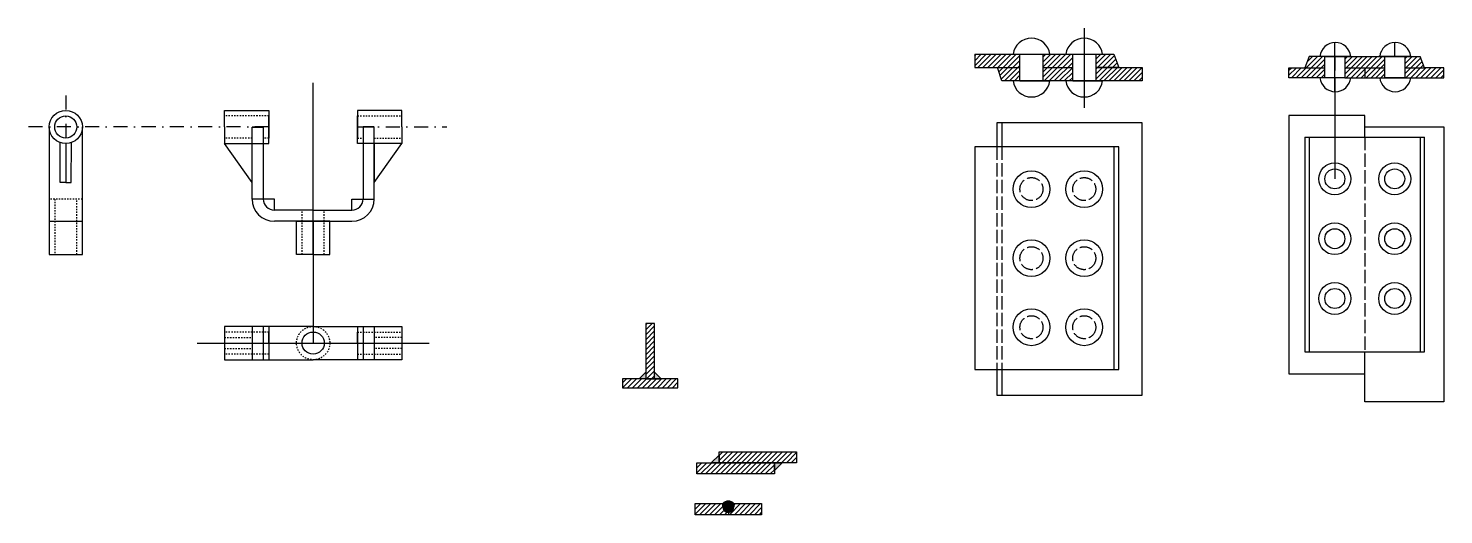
# Model space of a CAD drawing. Header units: millimetres. Extents: x -2626 to 3046, y -440 to 1628.
# Drawn here: x -863 to 414, y 412 to 851 of the extents above; entities that cross this region are included whole.
import ezdxf

# ---------------------------------------------------------------- set-up
doc = ezdxf.new("R2010")
doc.units = ezdxf.units.MM
for name, pattern in [('ACAD_ISO02W100', [15, 12, -3]), ('DASHDOT', [25.4, 12.7, -6.35, 0, -6.35]), ('JIS_02_1.2', [2.5, 1.25, -1.25])]:
    doc.linetypes.add(name, pattern=pattern)

msp = doc.modelspace()

# ---------------------------------------------------------------- hatches: boundary and pattern name
h = msp.add_hatch()
h.set_pattern_fill('ANSI31', color=256)
h.paths.add_polyline_path([(142.249, 815.683), (100.262, 815.683), (100.262, 803.683), (106.498, 803.683), (142.249, 803.683)])
h.paths.add_polyline_path([(116.672, 827.683), (100.262, 827.683), (100.262, 815.683), (121.046, 815.683)])
h.paths.add_polyline_path([(79.478, 827.683), (52.693, 827.683), (52.693, 815.683), (79.478, 815.683)])
h.paths.add_polyline_path([(79.478, 815.683), (52.693, 815.683), (52.693, 803.683), (79.478, 803.683)])
h.paths.add_polyline_path([(31.909, 815.683), (11.514, 815.683), (15.495, 803.683), (31.909, 803.683)])
h.paths.add_polyline_path([(31.909, 827.683), (-8.882, 827.683), (-8.882, 815.683), (31.909, 815.683)])
at = {"linetype": 'ACAD_ISO02W100'}
h = msp.add_hatch(dxfattribs=at)
h.set_pattern_fill('ANSI31', color=256)
h.paths.add_polyline_path([(360.934, 825.667), (342.934, 825.667), (324.934, 825.667), (324.934, 815.542), (360.934, 815.542)])
h.paths.add_polyline_path([(392.979, 825.667), (378.934, 825.667), (378.934, 815.542), (396.934, 815.542)])
h.paths.add_polyline_path([(414.116, 815.542), (396.934, 815.542), (378.934, 815.542), (378.934, 806.542), (414.116, 806.542)])
h.paths.add_polyline_path([(360.934, 815.542), (342.934, 815.542), (342.934, 806.542), (360.934, 806.542)])
h.paths.add_polyline_path([(342.934, 815.542), (324.934, 815.542), (324.934, 806.542), (342.934, 806.542)])
h.paths.add_polyline_path([(306.934, 815.542), (288.934, 815.542), (274.467, 815.542), (274.467, 806.542), (306.934, 806.542)])
h.paths.add_polyline_path([(306.934, 825.667), (301.534, 825.667), (292.884, 825.667), (288.934, 815.542), (306.934, 815.542)])
h = msp.add_hatch()
h.set_pattern_fill('ANSI31', color=256)
h.paths.add_polyline_path([(-297.645, 584.637), (-305.645, 584.637), (-305.645, 534.637), (-297.645, 534.637), (-297.645, 540.637)])
h.paths.add_polyline_path([(-276.645, 534.637), (-326.645, 534.637), (-326.645, 526.637), (-276.645, 526.637)])
h = msp.add_hatch(color=256)
h.dxf.hatch_style = 1
h.paths.add_polyline_path([(-305.645, 540.637), (-311.645, 534.637), (-305.645, 534.637)])
h.paths.add_polyline_path([(-297.645, 540.637), (-297.645, 534.637), (-291.645, 534.637)])
h = msp.add_hatch()
h.set_pattern_fill('ANSI31', color=256)
h.paths.add_polyline_path([(-169.501, 468.799), (-239.501, 468.799), (-239.501, 458.799), (-189.501, 458.799), (-169.501, 458.799)])
h.paths.add_polyline_path([(-189.501, 458.799), (-239.501, 458.799), (-259.501, 458.799), (-259.501, 448.799), (-189.501, 448.799)])
h = msp.add_hatch(color=256)
h.dxf.hatch_style = 1
h.paths.add_polyline_path([(-239.501, 465.799), (-246.501, 458.799), (-239.501, 458.799)])
h.paths.add_polyline_path([(-182.501, 458.799), (-189.501, 458.799), (-189.501, 451.799)])
h = msp.add_hatch()
h.set_pattern_fill('ANSI31', color=256)
h.paths.add_polyline_path([(-236.095, 419.161), (-236.095, 422.026), (-261.095, 422.026), (-261.095, 412.026), (-231.095, 412.026), (-231.095, 414.161, -0.41421356)])
h.paths.add_polyline_path([(-201.095, 422.026), (-226.095, 422.026), (-226.095, 419.161, -0.41421356), (-231.095, 414.161), (-231.095, 412.026), (-201.095, 412.026)])
h = msp.add_hatch(color=256)
h.dxf.hatch_style = 1
h.paths.add_polyline_path([(-226.095, 422.026, 0.47080597), (-236.095, 422.026), (-236.095, 419.161, 1), (-226.095, 419.161)])

# ---------------------------------------------------------------- linework, layer by layer
for p, q in [((89.87, 851.166), (89.87, 779.317)), ((315.934, 825.667), (315.934, 838.267)), ((315.934, 793.388), (315.934, 832.301)), ((369.934, 825.667), (369.934, 838.267)), ((-8.882, 827.683), (-8.882, 815.683)), ((-8.882, 827.683), (79.478, 827.683)), ((25.674, 827.683), (58.929, 827.683)), ((31.909, 803.683), (31.909, 827.683)), ((52.693, 827.683), (52.693, 803.683)), ((58.929, 827.683), (73.243, 827.683)), ((73.243, 827.683), (106.498, 827.683)), ((79.478, 827.683), (100.262, 827.683)), ((79.478, 803.683), (79.478, 827.683)), ((89.87, 827.683), (116.672, 827.683)), ((100.262, 827.683), (100.262, 803.683)), ((116.672, 827.683), (121.046, 815.683)), ((292.884, 825.667), (288.934, 815.542)), ((315.934, 825.667), (292.884, 825.667)), ((330.334, 825.667), (301.534, 825.667)), ((330.334, 825.667), (301.534, 825.667)), ((306.934, 815.542), (306.934, 825.667)), ((306.934, 825.667), (324.934, 825.667)), ((306.934, 825.667), (324.934, 825.667)), ((315.934, 825.667), (342.934, 825.667)), ((315.934, 825.667), (330.334, 825.667)), ((315.934, 825.667), (330.334, 825.667)), ((315.934, 825.667), (315.934, 813.067)), ((324.934, 825.667), (324.934, 815.542)), ((342.934, 825.667), (369.934, 825.667)), ((384.334, 825.667), (355.534, 825.667)), ((360.934, 815.542), (360.934, 825.667)), ((360.934, 825.667), (378.934, 825.667)), ((360.934, 825.667), (378.934, 825.667)), ((369.934, 825.667), (392.979, 825.667)), ((369.934, 825.667), (384.334, 825.667)), ((378.934, 825.667), (378.934, 815.542)), ((396.934, 815.542), (392.979, 825.667)), ((-8.882, 815.683), (31.909, 815.683)), ((11.125, 815.683), (31.909, 815.683)), ((11.125, 815.683), (15.495, 815.683)), ((15.495, 803.683), (11.514, 815.683)), ((52.693, 815.683), (79.478, 815.683)), ((121.046, 815.683), (100.262, 815.683)), ((100.262, 815.683), (142.249, 815.683)), ((142.249, 815.683), (142.249, 803.683)), ((274.467, 806.542), (274.467, 815.542)), ((274.467, 815.542), (288.934, 815.542)), ((306.934, 806.542), (274.467, 806.542)), ((288.934, 815.542), (306.934, 815.542)), ((288.934, 815.542), (292.884, 815.542)), ((306.934, 806.542), (306.934, 815.542)), ((324.934, 806.542), (306.934, 806.542)), ((315.934, 806.542), (315.934, 715.209)), ((324.934, 815.542), (324.934, 806.542)), ((324.934, 815.542), (360.934, 815.542)), ((324.934, 806.542), (414.116, 806.542)), ((342.934, 815.542), (342.934, 806.542)), ((360.934, 806.542), (360.934, 815.542)), ((378.934, 806.542), (360.934, 806.542)), ((378.934, 806.542), (360.934, 806.542)), ((378.934, 815.542), (378.934, 806.542)), ((378.934, 815.542), (396.934, 815.542)), ((414.116, 815.542), (396.934, 815.542)), ((414.116, 806.542), (414.116, 815.542)), ((-605.624, 646.957), (-605.624, 801.846)), ((42.301, 803.683), (15.495, 803.683)), ((42.301, 803.683), (25.674, 803.683)), ((42.301, 803.683), (25.674, 803.683)), ((31.909, 803.683), (52.693, 803.683)), ((52.693, 803.683), (31.909, 803.683)), ((31.909, 803.683), (52.693, 803.683)), ((100.262, 803.683), (42.301, 803.683)), ((42.301, 803.683), (58.929, 803.683)), ((42.301, 803.683), (58.929, 803.683)), ((89.87, 803.683), (73.243, 803.683)), ((89.87, 803.683), (73.243, 803.683)), ((100.262, 803.683), (79.478, 803.683)), ((79.478, 803.683), (100.262, 803.683)), ((100.262, 803.683), (79.478, 803.683)), ((79.478, 803.683), (100.262, 803.683)), ((89.87, 803.683), (106.498, 803.683)), ((89.87, 803.683), (106.498, 803.683)), ((142.249, 803.683), (100.262, 803.683)), ((-685.624, 762.067), (-685.624, 777.067)), ((-685.624, 777.067), (-645.624, 777.067)), ((-645.624, 777.067), (-645.624, 762.067)), ((-645.624, 762.067), (-645.624, 772.067)), ((-525.624, 777.067), (-565.624, 777.067)), ((-565.624, 777.067), (-565.624, 762.067)), ((-565.624, 762.067), (-565.624, 772.067)), ((-525.624, 762.067), (-525.624, 777.067)), ((342.934, 772.363), (274.467, 772.363)), ((274.467, 772.363), (274.467, 539.31)), ((342.934, 752.997), (342.934, 772.363)), ((-843.754, 762.067), (-843.754, 646.957)), ((-813.754, 646.957), (-813.754, 762.067)), ((-685.624, 762.067), (-685.624, 747.067)), ((-660.624, 762.178), (-650.624, 762.178)), ((-660.624, 696.957), (-660.624, 761.957)), ((-660.624, 761.957), (-650.624, 761.957)), ((-650.624, 761.957), (-650.624, 696.957)), ((-645.624, 747.067), (-645.624, 762.067)), ((-645.624, 762.067), (-645.624, 752.067)), ((-565.624, 747.067), (-565.624, 762.067)), ((-565.624, 762.067), (-565.624, 752.067)), ((-550.624, 762.178), (-560.624, 762.178)), ((-550.624, 761.957), (-560.624, 761.957)), ((-560.624, 761.957), (-560.624, 696.957)), ((-550.624, 696.957), (-550.624, 761.957)), ((-525.624, 762.067), (-525.624, 747.067)), ((142.249, 765.807), (11.125, 765.807)), ((11.125, 765.807), (11.125, 744.274)), ((15.495, 765.807), (15.495, 744.274)), ((142.249, 520.1), (142.249, 765.807)), ((342.934, 762.309), (414.116, 762.309)), ((342.934, 752.997), (342.934, 762.309)), ((414.116, 762.309), (414.116, 514.06)), ((-833.754, 712.067), (-833.818, 747.948)), ((-828.754, 747.067), (-828.754, 712.067)), ((-823.754, 712.067), (-823.69, 747.948)), ((-685.624, 747.067), (-645.624, 747.067)), ((-660.624, 712.067), (-685.624, 747.067)), ((-525.624, 747.067), (-565.624, 747.067)), ((-550.624, 747.067), (-550.624, 712.067)), ((-550.624, 712.067), (-525.624, 747.067)), ((121.046, 744.274), (-8.882, 744.274)), ((-8.882, 744.274), (-8.882, 543.185)), ((116.672, 744.274), (116.672, 543.185)), ((121.046, 543.185), (121.046, 744.274)), ((288.934, 752.997), (342.934, 752.997)), ((288.934, 752.997), (288.934, 558.984)), ((288.934, 752.997), (292.884, 752.997)), ((292.884, 752.997), (292.884, 558.984)), ((342.934, 752.997), (396.934, 752.997)), ((392.984, 752.997), (392.984, 558.984)), ((396.934, 558.984), (396.934, 752.997)), ((-828.754, 712.067), (-833.754, 712.067)), ((-828.754, 712.067), (-823.754, 712.067)), ((-843.754, 696.957), (-843.754, 676.957)), ((-640.624, 696.957), (-660.624, 696.957)), ((-640.624, 686.957), (-640.624, 696.957)), ((-570.624, 686.957), (-570.624, 696.957)), ((-570.624, 696.957), (-550.624, 696.957)), ((-843.754, 676.957), (-813.754, 676.957)), ((-605.624, 686.957), (-640.624, 686.957)), ((-605.624, 676.957), (-640.624, 676.957)), ((-620.624, 646.957), (-620.624, 676.957)), ((-620.624, 676.957), (-615.624, 676.957)), ((-615.624, 676.957), (-605.624, 676.957)), ((-605.624, 686.957), (-570.624, 686.957)), ((-595.624, 676.957), (-605.624, 676.957)), ((-605.624, 676.957), (-605.624, 646.957)), ((-605.624, 676.957), (-570.624, 676.957)), ((-605.624, 676.957), (-605.624, 646.957)), ((-590.624, 676.957), (-595.624, 676.957)), ((-590.624, 646.957), (-590.624, 676.957)), ((-843.754, 646.957), (-813.754, 646.957)), ((-838.754, 646.957), (-828.754, 646.957)), ((-828.754, 646.957), (-818.754, 646.957)), ((-605.624, 646.957), (-620.624, 646.957)), ((-605.624, 646.957), (-615.624, 646.957)), ((-605.624, 646.957), (-595.624, 646.957)), ((-605.624, 646.957), (-590.624, 646.957)), ((-605.624, 646.957), (-605.624, 566.955)), ((-605.624, 581.955), (-685.624, 581.955)), ((-685.624, 581.955), (-685.624, 551.955)), ((-685.624, 576.955), (-685.624, 571.955)), ((-660.624, 581.955), (-660.624, 551.955)), ((-650.624, 581.955), (-650.624, 551.955)), ((-645.624, 581.955), (-645.624, 551.955)), ((-645.624, 566.955), (-645.624, 576.955)), ((-605.624, 581.955), (-525.624, 581.955)), ((-565.624, 581.955), (-565.624, 551.955)), ((-565.624, 566.955), (-565.624, 576.955)), ((-560.624, 581.955), (-560.624, 551.955)), ((-550.624, 581.955), (-550.624, 551.955)), ((-525.624, 581.955), (-525.624, 551.955)), ((-525.624, 576.955), (-525.624, 571.955)), ((-297.645, 584.637), (-305.645, 584.637)), ((-305.645, 584.637), (-305.645, 534.637)), ((-297.645, 534.637), (-297.645, 584.637)), ((-710.238, 566.955), (-500.905, 566.955)), ((-685.624, 551.955), (-605.624, 551.955)), ((-525.624, 551.955), (-605.624, 551.955)), ((288.934, 558.984), (396.934, 558.984)), ((342.934, 539.31), (342.934, 558.984)), ((342.934, 514.06), (342.934, 558.984)), ((-305.645, 540.637), (-311.645, 534.637)), ((-297.645, 534.637), (-297.645, 540.637)), ((-297.645, 540.637), (-291.645, 534.637)), ((-297.645, 534.637), (-297.645, 540.637)), ((-8.882, 543.185), (121.046, 543.185)), ((11.125, 543.185), (11.125, 520.1)), ((15.495, 543.185), (15.495, 520.1)), ((274.467, 539.31), (342.934, 539.31)), ((-276.645, 534.637), (-326.645, 534.637)), ((-326.645, 534.637), (-326.645, 526.637)), ((-326.645, 526.637), (-276.645, 526.637)), ((-305.645, 534.637), (-297.645, 534.637)), ((-297.645, 534.637), (-303.645, 534.637)), ((-301.645, 534.637), (-297.645, 534.637)), ((-297.645, 534.637), (-291.645, 534.637)), ((-276.645, 526.637), (-276.645, 534.637)), ((11.125, 520.1), (142.249, 520.1)), ((414.116, 514.06), (342.934, 514.06)), ((-246.501, 458.799), (-239.501, 465.799)), ((-239.501, 468.799), (-169.501, 468.799)), ((-239.501, 458.799), (-239.501, 468.799)), ((-239.501, 465.799), (-239.501, 458.799)), ((-239.501, 465.799), (-239.501, 458.799)), ((-169.501, 468.799), (-169.501, 458.799)), ((-259.501, 458.799), (-189.501, 458.799)), ((-259.501, 448.799), (-259.501, 458.799)), ((-189.501, 448.799), (-259.501, 448.799)), ((-239.501, 458.799), (-246.501, 458.799)), ((-169.501, 458.799), (-239.501, 458.799)), ((-189.501, 458.799), (-189.501, 448.799)), ((-189.501, 458.799), (-182.501, 458.799)), ((-189.501, 451.799), (-189.501, 458.799)), ((-189.501, 458.799), (-182.501, 458.799)), ((-182.501, 458.799), (-189.501, 451.799)), ((-261.095, 422.026), (-236.095, 422.026)), ((-261.095, 412.026), (-261.095, 422.026)), ((-236.095, 419.161), (-236.095, 422.026)), ((-236.095, 422.026), (-236.095, 422.026)), ((-226.095, 422.026), (-226.095, 419.161)), ((-226.095, 422.026), (-201.095, 422.026)), ((-201.095, 422.026), (-201.095, 412.026)), ((-201.095, 412.026), (-261.095, 412.026)), ((-231.095, 414.161), (-231.095, 412.026))]:
    msp.add_line(p, q)
at = {"linetype": 'DASHDOT'}
for p, q in [((-828.754, 790.438), (-828.754, 747.067)), ((-645.624, 762.067), (-862.547, 762.067)), ((-565.624, 762.067), (-485.102, 762.067))]:
    msp.add_line(p, q, dxfattribs=at)
at = {"linetype": 'JIS_02_1.2'}
for p, q in [((-660.624, 772.067), (-685.624, 772.067)), ((-645.624, 772.067), (-660.624, 772.067)), ((-565.624, 772.067), (-550.624, 772.067)), ((-550.624, 772.067), (-525.624, 772.067)), ((-660.624, 752.067), (-685.624, 752.067)), ((-645.624, 752.067), (-650.624, 752.067)), ((-565.624, 752.067), (-560.624, 752.067)), ((-550.624, 752.067), (-525.624, 752.067)), ((-813.754, 696.957), (-843.754, 696.957)), ((-838.754, 696.957), (-838.754, 646.957)), ((-818.754, 646.957), (-818.754, 696.957)), ((-615.624, 646.957), (-615.624, 686.957)), ((-595.624, 646.957), (-595.624, 686.957)), ((-645.624, 576.955), (-685.624, 576.955)), ((-565.624, 576.955), (-525.624, 576.955)), ((-685.624, 571.955), (-660.624, 571.955)), ((-685.624, 561.955), (-660.624, 561.955)), ((-525.624, 571.955), (-550.624, 571.955)), ((-525.624, 561.955), (-550.624, 561.955)), ((-645.624, 556.955), (-685.624, 556.955)), ((-565.624, 556.955), (-525.624, 556.955))]:
    msp.add_line(p, q, dxfattribs=at)
at = {"linetype": 'ACAD_ISO02W100'}
for p, q in [((11.125, 744.274), (11.125, 543.185)), ((15.495, 744.274), (15.495, 543.185)), ((342.934, 752.997), (342.934, 558.984))]:
    msp.add_line(p, q, dxfattribs=at)
for centre, radius in [((-828.754, 762.067), 15), ((-828.754, 762.067), 10), ((315.934, 715.209), 14.4), ((369.934, 715.209), 14.4), ((42.301, 705.971), 16.627), ((89.87, 705.971), 16.627), ((315.934, 715.209), 9), ((369.934, 715.209), 9), ((315.934, 661.209), 14.4), ((315.934, 661.209), 9), ((369.934, 661.209), 14.4), ((369.934, 661.209), 9), ((42.301, 643.619), 16.627), ((89.87, 643.619), 16.627), ((315.934, 607.209), 14.4), ((315.934, 607.209), 9), ((369.934, 607.209), 14.4), ((369.934, 607.209), 9), ((42.301, 581.267), 16.627), ((89.87, 581.267), 16.627), ((-605.624, 566.955), 10), ((-605.624, 566.955), 10)]:
    msp.add_circle(centre, radius)
for centre in [(42.301, 705.971), (89.87, 705.971), (42.301, 643.619), (89.87, 643.619), (42.301, 581.267), (89.87, 581.267)]:
    msp.add_circle(centre, 10.392, dxfattribs=at)
at = {"linetype": 'JIS_02_1.2'}
msp.add_circle((-605.624, 566.955), 15, dxfattribs=at)
msp.add_circle((-605.624, 566.955), 15, dxfattribs=at)
for centre, radius, start, end in [((42.301, 825.456), 16.776, 7.62815, 172.37185), ((89.87, 825.456), 16.776, 7.62815, 172.37185), ((316.384, 824.252), 14.022, 5.789009, 174.210991), ((370.384, 824.252), 14.022, 5.789009, 174.210991), ((316.384, 807.956), 14.022, 185.789009, 354.210991), ((370.384, 807.956), 14.022, 185.789009, 354.210991), ((42.301, 805.91), 16.776, 187.62815, 352.37185), ((89.87, 805.91), 16.776, 187.62815, 352.37185), ((-640.624, 696.957), 20, 180, 270), ((-640.624, 696.957), 10, 180, 270), ((-570.624, 696.957), 20, 270, 0), ((-570.624, 696.957), 10, 270, 0), ((-231.095, 417.893), 6.487, 39.577328, 140.422672), ((-231.095, 419.161), 5, 180, 0)]:
    msp.add_arc(centre, radius, start, end)

doc.saveas('drawing.dxf')
